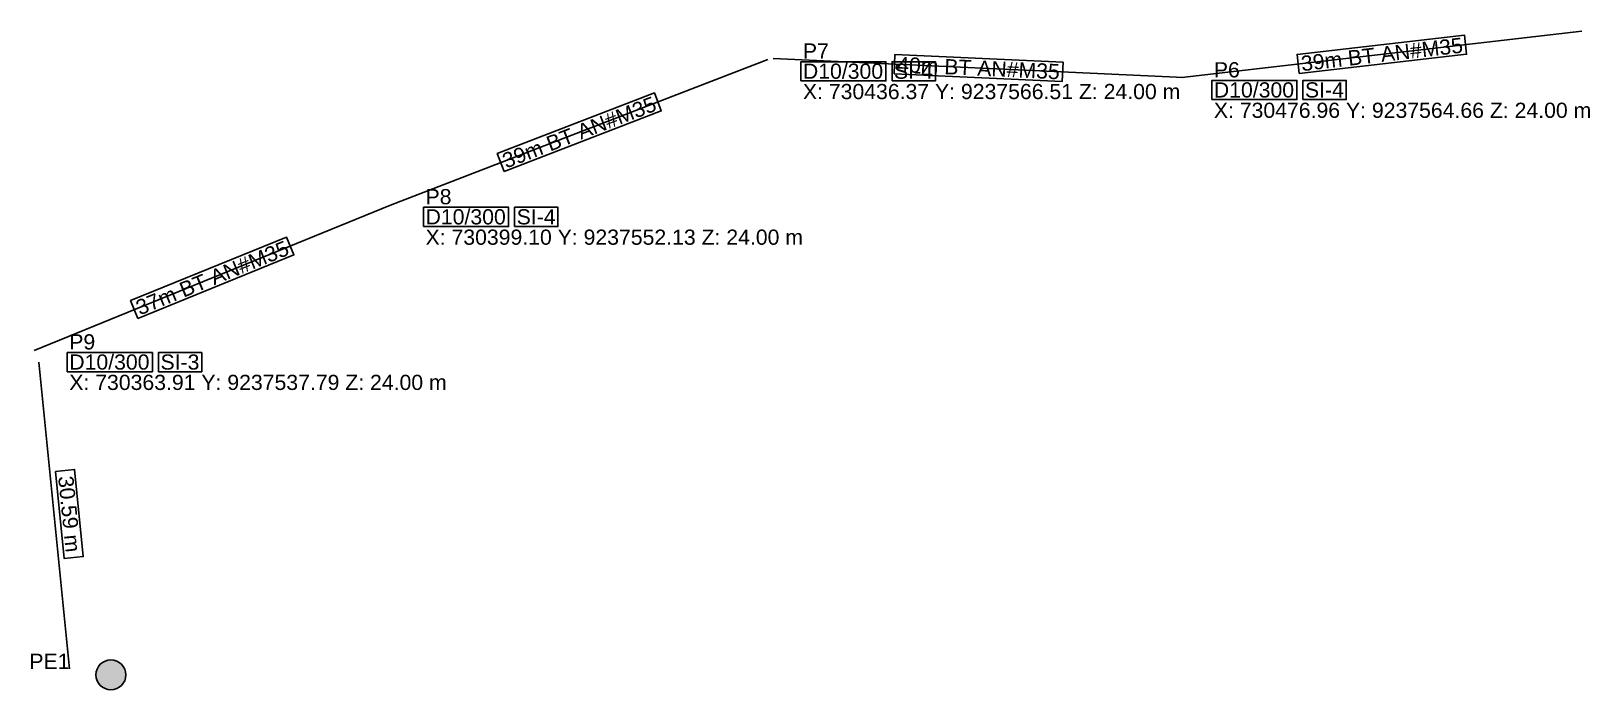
# Model space of a CAD drawing. Header units: metres. Extents: x 730101 to 730772, y 9237260 to 9237911.
# Drawn here: x 730363.1 to 730517.1, y 9237505.4 to 9237570.5 of the extents above; entities that cross this region are included whole.
import ezdxf
from ezdxf.enums import TextEntityAlignment as Align

# ---------------------------------------------------------------- set-up
doc = ezdxf.new("R2010")
doc.units = ezdxf.units.M
for name, color, linetype in [('PONTO DE ENTREGA', 8, 'CONTINUOUS'), ('PONTO FOTO', 4, 'CONTINUOUS'), ('REDE SECUNDARIA - Instalar', 5, 'CONTINUOUS'), ('TEXTOS A IMPLANTAR', 1, 'CONTINUOUS')]:
    doc.layers.add(name, color=color, linetype=linetype)
doc.styles.add('ARIAL', font='arial.ttf')

msp = doc.modelspace()

# ---------------------------------------------------------------- texts
at = {"style": 'Arial'}
for s, p in [('X: 730436.37 Y: 9237566.51 Z: 24.00 m', (730439.37, 9237564.51)), ('X: 730476.96 Y: 9237564.66 Z: 24.00 m', (730479.96, 9237562.66)), ('X: 730399.10 Y: 9237552.13 Z: 24.00 m', (730402.1, 9237550.13)), ('X: 730363.91 Y: 9237537.79 Z: 24.00 m', (730366.91, 9237535.79))]:
    msp.add_text(s, height=1.5, dxfattribs=at).set_placement(p, align=Align.MIDDLE_LEFT)
at = {"layer": 'PONTO DE ENTREGA', "style": 'Arial'}
msp.add_text('PE1', height=1.5, dxfattribs=at).set_placement((730366.93, 9237507.5), align=Align.RIGHT)
at = {"layer": 'PONTO DE ENTREGA', "insert": (730366.92, 9237522.79), "char_height": 1.5, "attachment_point": 5, "rotation": 275.696, "style": 'Arial'}
msp.add_mtext('30.59 m', dxfattribs=at)
at = {"layer": 'PONTO FOTO', "style": 'Arial'}
for s, p in [('P7', (730439.37, 9237568.51)), ('P6', (730479.96, 9237566.66)), ('P8', (730402.1, 9237554.13)), ('P9', (730366.91, 9237539.79))]:
    msp.add_text(s, height=1.5, dxfattribs=at).set_placement(p, align=Align.MIDDLE_LEFT)
at = {"layer": 'TEXTOS A IMPLANTAR', "char_height": 1.5, "attachment_point": 2, "style": 'Arial'}
for s, insert, rotation in [('39m BT AN#M35', (730496.47, 9237568.93), 6.6069), ('40m BT AN#M35', (730456.75, 9237567.58), 357.3789), ('39m BT AN#M35', (730417.01, 9237561.19), 21.1089), ('37m BT AN#M35', (730380.75, 9237546.81), 22.1758)]:
    msp.add_mtext(s, dxfattribs=dict(at, insert=insert, rotation=rotation))
at = {"layer": 'TEXTOS A IMPLANTAR', "char_height": 1.5, "attachment_point": 4, "style": 'Arial'}
for s, insert in [('D10/300', (730439.37, 9237566.51)), ('SI-4', (730448.37, 9237566.51)), ('D10/300', (730479.96, 9237564.66)), ('SI-4', (730488.96, 9237564.66)), ('D10/300', (730402.1, 9237552.13)), ('SI-4', (730411.1, 9237552.13)), ('D10/300', (730366.91, 9237537.79)), ('SI-3', (730375.92, 9237537.79))]:
    msp.add_mtext(s, dxfattribs=dict(at, insert=insert))

# ---------------------------------------------------------------- blocks, each defined once
blk = doc.blocks.new('PontoEntrega', base_point=(8.56, 3.62))
h = blk.add_hatch(color=1)
h.dxf.hatch_style = 1
h.paths.add_polyline_path([(14.13, 3.03, 1), (11.17, 3.03, 1)])
at = {"color": 1}
blk.add_circle((12.65, 3.03), 1.48, dxfattribs=at)

# ---------------------------------------------------------------- linework, layer by layer
at = {"layer": 'PONTO DE ENTREGA'}
msp.add_line((730363.91, 9237537.79), (730366.93, 9237507.5), dxfattribs=at)
msp.add_lwpolyline([(730365.54, 9237527), (730366.4, 9237518.4), (730368.29, 9237518.58), (730367.43, 9237527.19), (730365.54, 9237527)], close=True, dxfattribs=at)
at = {"layer": 'REDE SECUNDARIA - Instalar'}
for points in [[(730516.29, 9237570.47), (730476.81, 9237565.9)], [(730435.92, 9237567.68), (730398.65, 9237553.29)], [(730477.01, 9237565.91), (730436.42, 9237567.76)], [(730398.63, 9237553.29), (730363.44, 9237538.94)]]:
    msp.add_lwpolyline(points, dxfattribs=at)
at = {"layer": 'TEXTOS A IMPLANTAR'}
for points in [[(730488.4, 9237566.28), (730504.92, 9237568.2), (730504.7, 9237570.09), (730488.18, 9237568.17), (730488.4, 9237566.28)], [(730439.17, 9237565.56), (730447.57, 9237565.56), (730447.57, 9237567.46), (730439.17, 9237567.46), (730439.17, 9237565.56)], [(730448.17, 9237565.56), (730452.45, 9237565.56), (730452.45, 9237567.46), (730448.17, 9237567.46), (730448.17, 9237565.56)], [(730448.37, 9237566.27), (730464.98, 9237565.51), (730465.07, 9237567.4), (730448.45, 9237568.16), (730448.37, 9237566.27)], [(730479.76, 9237563.71), (730488.16, 9237563.71), (730488.16, 9237565.61), (730479.76, 9237565.61), (730479.76, 9237563.71)], [(730488.76, 9237563.71), (730493.04, 9237563.71), (730493.04, 9237565.61), (730488.76, 9237565.61), (730488.76, 9237563.71)], [(730409.87, 9237556.61), (730425.38, 9237562.6), (730424.7, 9237564.37), (730409.18, 9237558.38), (730409.87, 9237556.61)], [(730401.9, 9237551.18), (730410.3, 9237551.18), (730410.3, 9237553.08), (730401.9, 9237553.08), (730401.9, 9237551.18)], [(730410.9, 9237551.18), (730415.18, 9237551.18), (730415.18, 9237553.08), (730410.9, 9237553.08), (730410.9, 9237551.18)], [(730373.69, 9237542.1), (730389.09, 9237548.37), (730388.38, 9237550.13), (730372.97, 9237543.86), (730373.69, 9237542.1)], [(730366.71, 9237536.84), (730375.12, 9237536.84), (730375.12, 9237538.74), (730366.71, 9237538.74), (730366.71, 9237536.84)], [(730375.72, 9237536.84), (730380, 9237536.84), (730380, 9237538.74), (730375.72, 9237538.74), (730375.72, 9237536.84)]]:
    msp.add_lwpolyline(points, close=True, dxfattribs=at)

# ---------------------------------------------------------------- block references
at = {"layer": 'PONTO DE ENTREGA'}
msp.add_blockref('PontoEntrega', (730366.93, 9237507.5), dxfattribs=at)

msp.set_redraw_order([(e.dxf.handle, doc.entitydb.next_handle()) for e in msp.query("TEXT MTEXT ATTDEF DIMENSION ARC_DIMENSION")])  # texts and dimensions are drawn at this point

doc.saveas('drawing.dxf')
